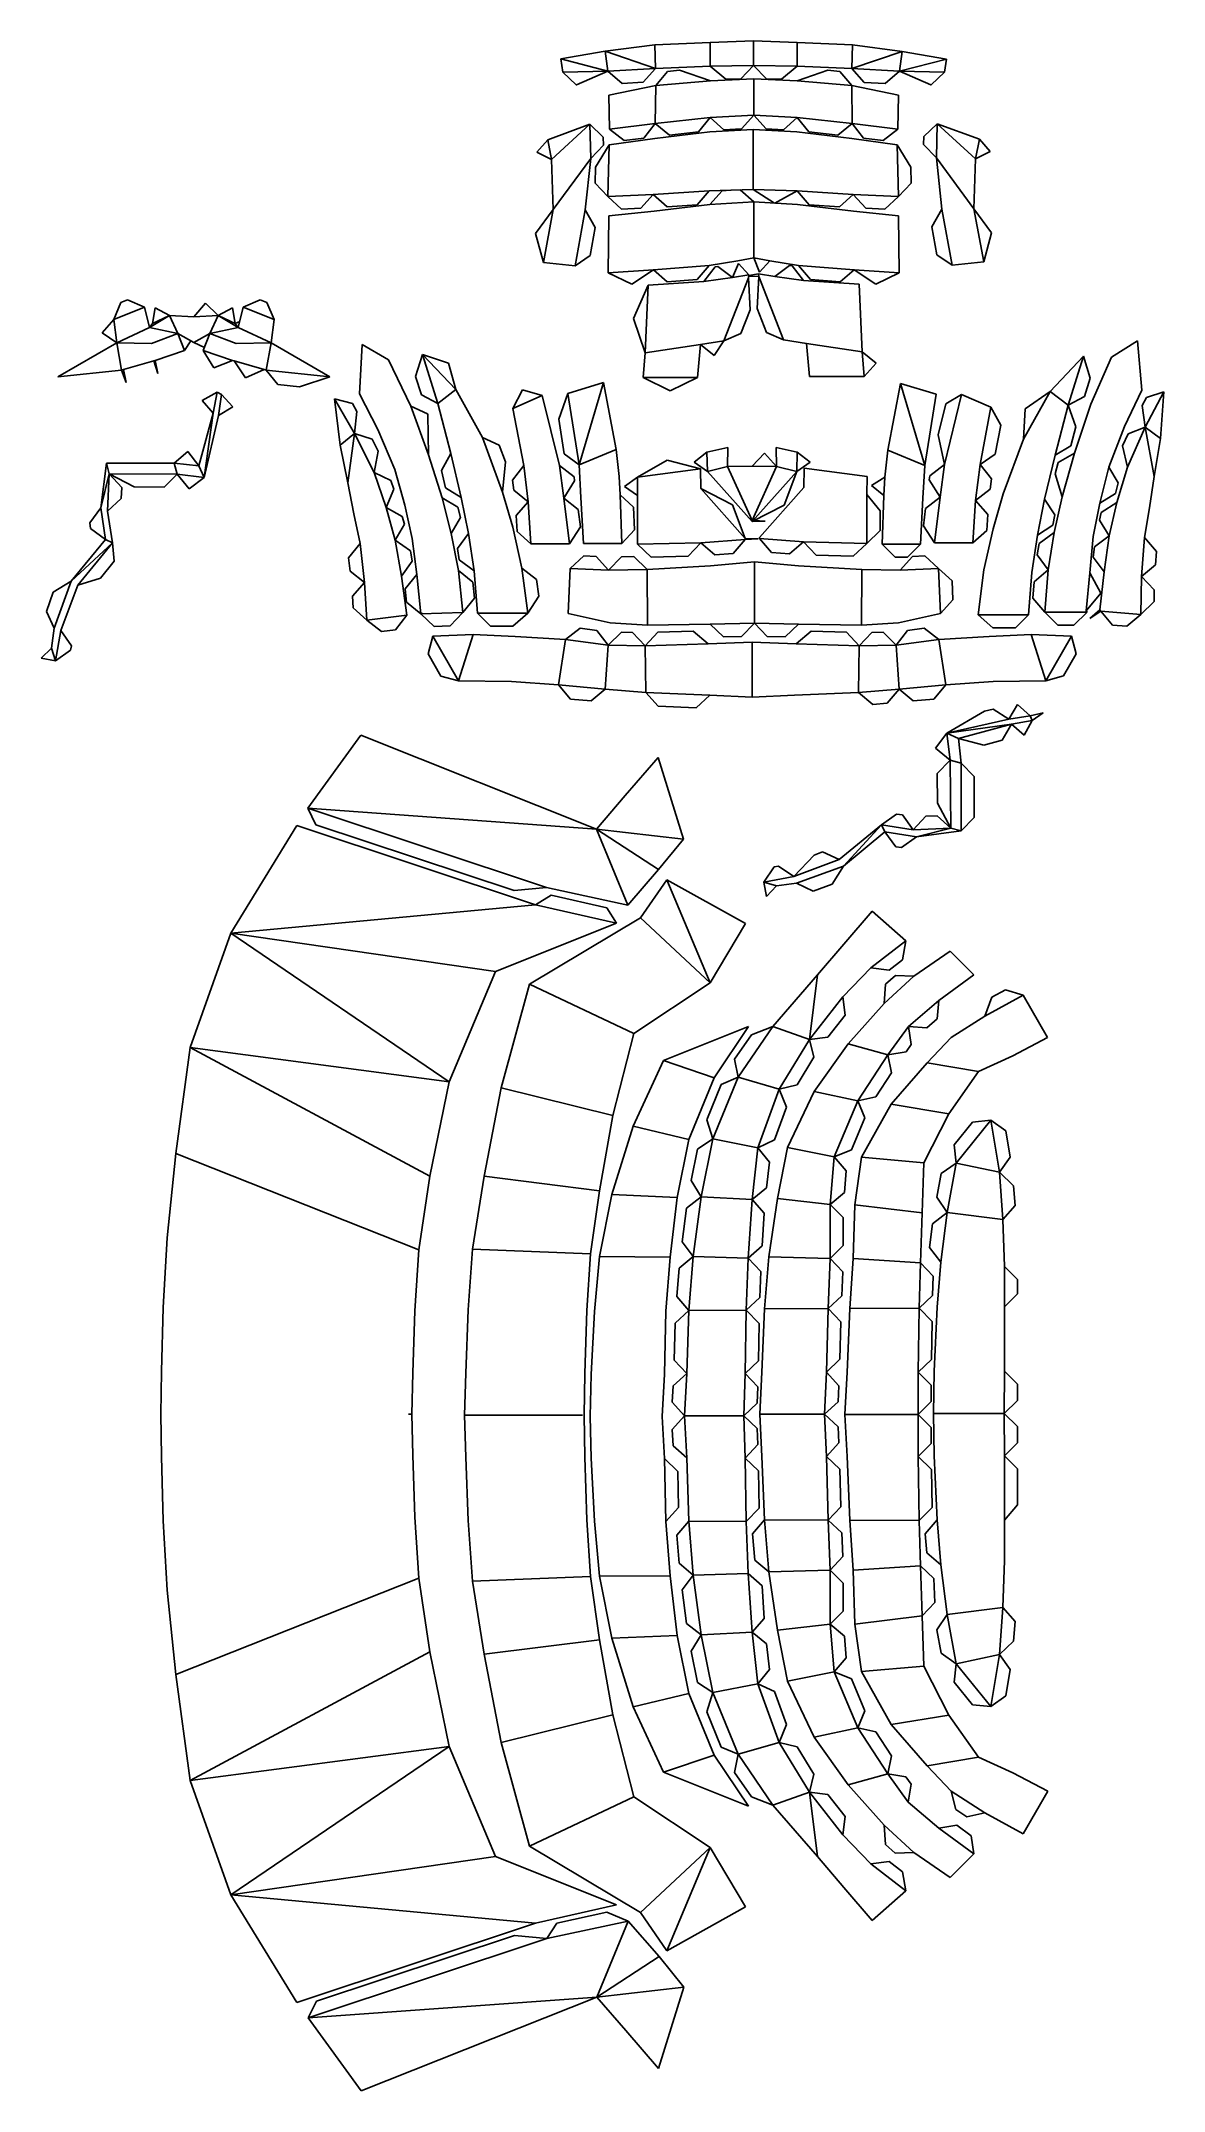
# Model space of a CAD drawing. Extents: x 10 to 441, y 14 to 800.
import ezdxf

# ---------------------------------------------------------------- set-up
doc = ezdxf.new("R2010")
doc.units = 0
doc.header["$MEASUREMENT"] = 0
for name, color, linetype in [('CutLine', 1, 'Continuous'), ('MountainLine', 5, 'Continuous'), ('ValleyLine', 5, 'Continuous')]:
    doc.layers.add(name, color=color, linetype=linetype)

msp = doc.modelspace()

# ---------------------------------------------------------------- linework, layer by layer
at = {"layer": 'CutLine', "linetype": 'Continuous'}
for p, q in [((226.68, 796.12), (209.6, 793.18)), ((245.7, 798.63), (226.68, 796.12)), ((266.91, 799.43), (245.7, 798.63)), ((283.53, 800.07), (266.91, 799.43)), ((300.15, 799.43), (283.53, 800.07)), ((321.36, 798.61), (300.15, 799.43)), ((340.39, 796.09), (321.36, 798.61)), ((357.47, 793.15), (340.39, 796.09)), ((209.6, 793.18), (210.36, 788.16)), ((210.36, 788.16), (215.46, 783.28)), ((215.63, 783.28), (227.59, 788.55)), ((227.59, 788.55), (233.18, 783.83)), ((241.18, 784.24), (245.92, 789.49)), ((245.92, 789.49), (266.91, 790.39)), ((250.57, 788.44), (246.02, 783.03)), ((255.16, 788.83), (250.57, 788.44)), ((266.94, 784.83), (255.16, 788.83)), ((266.91, 790.39), (272.91, 785.5)), ((278.62, 785.6), (283.53, 790.69)), ((283.53, 790.68), (288.43, 785.6)), ((294.15, 785.49), (300.15, 790.39)), ((300.15, 790.39), (321.13, 789.48)), ((311.95, 788.83), (300.16, 784.83)), ((316.54, 788.44), (311.95, 788.83)), ((321.09, 783.03), (316.54, 788.44)), ((321.13, 789.48), (325.87, 784.22)), ((333.88, 783.81), (339.47, 788.53)), ((339.47, 788.53), (351.43, 783.26)), ((351.59, 783.25), (356.7, 788.14)), ((356.7, 788.14), (357.47, 793.15)), ((215.46, 783.28), (215.63, 783.28)), ((246.02, 783.03), (228.04, 779.32)), ((228.04, 779.32), (228.34, 766.25)), ((233.18, 783.83), (241.18, 784.24)), ((283.55, 785.55), (266.94, 784.83)), ((272.91, 785.5), (278.62, 785.6)), ((300.16, 784.83), (283.55, 785.55)), ((288.43, 785.6), (294.15, 785.49)), ((339.07, 779.32), (321.09, 783.03)), ((325.87, 784.22), (333.88, 783.81)), ((338.78, 766.25), (339.07, 779.32)), ((351.43, 783.26), (351.59, 783.25)), ((262.45, 765.24), (266.88, 770.75)), ((266.88, 770.75), (272.14, 766.02)), ((278.82, 766.37), (283.55, 771.62)), ((283.55, 771.62), (288.29, 766.37)), ((294.98, 766.02), (300.23, 770.75)), ((300.23, 770.75), (304.66, 765.24)), ((204.6, 762.2), (200.45, 757.43)), ((220.79, 768.13), (204.6, 762.2)), ((225.9, 763.24), (220.79, 768.13)), ((225.97, 760.17), (225.9, 763.24)), ((245.61, 762.74), (228.21, 760.23)), ((228.34, 766.25), (233.93, 761.92)), ((233.93, 761.92), (241.44, 762.87)), ((241.44, 762.87), (245.77, 768.46)), ((266.69, 765.27), (245.61, 762.74)), ((245.77, 768.46), (251.29, 764.03)), ((251.29, 764.03), (262.45, 765.24)), ((283.36, 766.2), (266.69, 765.27)), ((272.14, 766.02), (278.82, 766.37)), ((300.03, 765.27), (283.36, 766.2)), ((288.29, 766.37), (294.98, 766.02)), ((321.1, 762.74), (300.03, 765.27)), ((304.66, 765.24), (315.82, 764.03)), ((315.82, 764.03), (321.33, 768.46)), ((338.51, 760.23), (321.1, 762.74)), ((321.33, 768.46), (325.66, 762.87)), ((325.66, 762.87), (333.19, 761.92)), ((333.19, 761.92), (338.78, 766.25)), ((348.72, 763.48), (348.65, 760.4)), ((353.84, 768.36), (348.72, 763.48)), ((370.02, 762.44), (353.84, 768.36)), ((374.17, 757.68), (370.02, 762.44)), ((200.45, 757.43), (206.11, 754.63)), ((206.11, 754.63), (206.7, 735.48)), ((218.94, 735.37), (221.09, 755.06)), ((221.09, 755.06), (225.97, 760.17)), ((228.21, 760.23), (222.98, 751.73)), ((343.74, 751.74), (338.51, 760.23)), ((348.65, 760.4), (353.54, 755.29)), ((353.54, 755.29), (355.68, 735.61)), ((367.92, 735.71), (368.52, 754.86)), ((368.52, 754.86), (374.17, 757.68)), ((222.98, 751.73), (222.81, 745.57)), ((343.91, 745.57), (343.74, 751.74)), ((222.81, 745.57), (227.67, 740.43)), ((227.67, 740.43), (232.89, 735.66)), ((240.26, 735.99), (245.04, 741.21)), ((245.04, 741.21), (250.35, 736.54)), ((261.86, 737.27), (266.53, 742.58)), ((266.53, 742.58), (283.35, 743.19)), ((271.46, 742.68), (266.77, 737.38)), ((274.7, 742.88), (271.46, 742.68)), ((283.57, 738.41), (278.37, 743.01)), ((283.36, 743.19), (291.54, 737.92)), ((291.65, 737.92), (300.19, 742.58)), ((300.19, 742.58), (304.86, 737.27)), ((316.38, 736.54), (321.69, 741.21)), ((321.69, 741.21), (326.46, 735.99)), ((333.82, 735.66), (339.04, 740.44)), ((339.04, 740.44), (343.91, 745.57)), ((206.7, 735.48), (199.91, 726.25)), ((222.81, 728.63), (218.94, 735.37)), ((228.09, 733.12), (227.84, 711.26)), ((245.38, 734.89), (228.09, 733.12)), ((232.89, 735.66), (240.26, 735.99)), ((266.77, 737.38), (245.38, 734.89)), ((250.35, 736.54), (261.86, 737.27)), ((300.38, 737.38), (283.57, 738.41)), ((321.77, 734.89), (300.38, 737.38)), ((304.86, 737.27), (316.38, 736.54)), ((339.06, 733.12), (321.77, 734.89)), ((326.46, 735.99), (333.82, 735.66)), ((339.31, 711.26), (339.06, 733.12)), ((355.68, 735.61), (351.81, 728.87)), ((374.71, 726.48), (367.92, 735.71)), ((199.91, 726.25), (202.95, 715.2)), ((220.89, 717.9), (222.81, 728.63)), ((351.81, 728.87), (353.73, 718.13)), ((371.67, 715.44), (374.71, 726.48)), ((202.95, 715.2), (215.09, 713.86)), ((215.09, 713.86), (220.89, 717.9)), ((266.48, 714), (277.42, 715.76)), ((277.42, 715.76), (283.57, 716.9)), ((283.57, 716.9), (285.74, 711.42)), ((285.74, 711.42), (289.73, 715.76)), ((289.73, 715.76), (300.68, 714)), ((353.73, 718.13), (359.54, 714.09)), ((359.54, 714.09), (371.67, 715.44)), ((227.84, 711.26), (236.79, 706.84)), ((236.79, 706.84), (245.09, 712.4)), ((264.48, 707.83), (243.07, 706.46)), ((245.09, 712.4), (250.44, 707.79)), ((250.44, 707.79), (261.86, 708.64)), ((261.86, 708.64), (266.48, 714)), ((268.72, 713.49), (264.48, 707.83)), ((269.8, 713.64), (268.72, 713.49)), ((275.45, 709.39), (269.8, 713.64)), ((277.75, 714.83), (275.45, 709.39)), ((281.63, 710.38), (277.75, 714.83)), ((281.58, 709.35), (281.63, 710.38)), ((282.16, 697.09), (281.58, 709.35)), ((281.61, 709.98), (285.46, 709.76)), ((285.41, 710.79), (281.62, 710.22)), ((285.46, 709.76), (284.88, 697.51)), ((291.6, 709.8), (285.41, 710.79)), ((297.25, 714.05), (291.6, 709.8)), ((298.33, 713.9), (297.25, 714.05)), ((302.57, 708.24), (298.33, 713.9)), ((300.68, 714), (305.29, 708.64)), ((323.97, 706.87), (302.57, 708.24)), ((305.29, 708.64), (316.7, 707.79)), ((316.7, 707.79), (322.06, 712.4)), ((322.06, 712.4), (330.36, 706.84)), ((330.36, 706.84), (339.31, 711.26)), ((41.09, 699.86), (38.32, 693.35)), ((43.6, 700.87), (41.09, 699.86)), ((50.11, 698.1), (43.6, 700.87)), ((73.45, 699.61), (69.03, 694.38)), ((78.39, 694.86), (73.45, 699.61)), ((94.46, 700.87), (87.95, 698.1)), ((96.97, 699.85), (94.46, 700.87)), ((99.74, 693.35), (96.97, 699.85)), ((243.07, 706.46), (237.49, 693.73)), ((325.15, 680.96), (323.97, 706.87)), ((38.32, 693.35), (33.92, 688.24)), ((52.04, 690.21), (50.11, 698.1)), ((53.2, 691.73), (52.04, 690.21)), ((54.26, 697.8), (53.2, 691.73)), ((59.67, 694.86), (54.26, 697.8)), ((69.03, 694.38), (59.67, 694.86)), ((83.8, 697.8), (78.39, 694.86)), ((84.87, 691.73), (83.8, 697.8)), ((86.6, 692.6), (84.87, 691.73)), ((87.95, 698.1), (86.02, 690.21)), ((98.6, 684.39), (99.74, 693.35)), ((237.49, 693.73), (241.9, 680.55)), ((278.6, 687.97), (282.16, 697.09)), ((284.88, 697.51), (288.45, 688.38)), ((39.45, 684.39), (16.95, 671.38)), ((33.92, 688.24), (39.45, 684.4)), ((62.91, 688.01), (69.03, 684.46)), ((65.48, 681.42), (67.92, 685.11)), ((69.03, 684.46), (73.05, 682.62)), ((75.15, 688.01), (72.59, 681.42)), ((121.11, 671.39), (98.61, 684.38)), ((133.52, 683.8), (132.44, 664.82)), ((143.65, 677.88), (133.52, 683.8)), ((262.06, 671.03), (263.21, 683.69)), ((263.21, 683.69), (268.46, 679.48)), ((268.46, 679.48), (272.12, 685.14)), ((272.12, 685.14), (278.6, 687.97)), ((288.45, 688.38), (294.93, 685.55)), ((294.93, 685.55), (303.84, 684.1)), ((303.84, 684.1), (304.98, 671.44)), ((430.57, 685.11), (420.62, 678.89)), ((432.22, 666.18), (430.57, 685.11)), ((42.1, 674.14), (53.63, 677.42)), ((53.63, 677.42), (55.25, 672.68)), ((54.18, 677.57), (65.48, 681.42)), ((55.25, 672.68), (54.18, 677.57)), ((72.59, 681.42), (76.62, 674.76)), ((76.62, 674.76), (83.88, 677.57)), ((83.88, 677.57), (84.43, 677.42)), ((84.43, 677.42), (88.83, 670.97)), ((152.13, 660.11), (143.65, 677.88)), ((156.6, 679.91), (154.01, 671.44)), ((166.63, 676.61), (156.6, 679.91)), ((169.42, 666.43), (166.63, 676.61)), ((241.9, 680.55), (241.15, 671.03)), ((330.51, 676.59), (325.15, 680.96)), ((325.9, 671.44), (330.51, 676.59)), ((409.91, 679.27), (397.09, 665.79)), ((412.49, 670.8), (409.91, 679.27)), ((420.62, 678.89), (412.69, 660.87)), ((16.95, 671.38), (41.35, 673.93)), ((41.35, 673.93), (43.08, 669.22)), ((43.08, 669.22), (42.1, 674.14)), ((88.83, 670.97), (95.97, 674.14)), ((95.97, 674.14), (96.71, 673.93)), ((96.71, 673.93), (101.16, 668.44)), ((101.16, 668.44), (109.46, 667.57)), ((109.46, 667.57), (121.11, 671.39)), ((154.01, 671.44), (156.23, 664.39)), ((226.05, 669.12), (212.33, 664.97)), ((230.9, 643.55), (226.05, 669.12)), ((241.15, 671.03), (251.6, 666.03)), ((251.6, 666.03), (262.06, 671.03)), ((304.98, 671.44), (325.9, 671.44)), ((339.76, 668.84), (334.9, 643.28)), ((353.47, 664.69), (339.76, 668.84)), ((410.28, 663.76), (412.49, 670.8)), ((77.91, 665.41), (72.25, 662.34)), ((72.25, 662.34), (76.42, 657.43)), ((79.66, 664.64), (77.91, 665.41)), ((83.99, 659.83), (79.66, 664.64)), ((129.76, 661.12), (122.93, 662.92)), ((122.93, 662.92), (125.05, 645.15)), ((131.53, 658.09), (129.76, 661.12)), ((132.44, 664.82), (139.48, 651.19)), ((158.54, 657.14), (152.13, 660.11)), ((156.23, 664.39), (162.49, 661.12)), ((162.49, 661.12), (167.49, 641.91)), ((179.62, 648.11), (169.42, 666.43)), ((194.9, 666.32), (191.3, 659.27)), ((202.53, 664.21), (194.9, 666.32)), ((209.12, 637.34), (202.53, 664.21)), ((212.33, 664.97), (208.82, 655.12)), ((349.17, 637.36), (353.47, 664.69)), ((357.16, 660.95), (354.25, 649.08)), ((363.21, 664.62), (357.16, 660.95)), ((374.44, 659.68), (363.21, 664.62)), ((397.09, 665.79), (387.62, 659.06)), ((404.01, 660.49), (410.28, 663.76)), ((407.01, 652.15), (404.01, 660.49)), ((412.69, 660.87), (406.43, 642.04)), ((425.61, 652.34), (432.22, 666.18)), ((434.01, 663.49), (432.37, 660.39)), ((432.37, 660.39), (433.6, 652.01)), ((440.76, 665.58), (434.01, 663.49)), ((439.38, 647.73), (440.76, 665.58)), ((76.42, 657.43), (70.97, 637.24)), ((73.02, 632.76), (78.44, 656.51)), ((78.44, 656.51), (83.99, 659.83)), ((130.64, 649.67), (131.53, 658.09)), ((158.68, 656.77), (158.54, 657.14)), ((158.97, 641.48), (158.68, 656.77)), ((191.3, 659.27), (195.45, 637.37)), ((208.82, 655.12), (210.91, 641.8)), ((378.23, 652.83), (374.44, 659.68)), ((376.13, 641.76), (378.23, 652.83)), ((387.62, 659.06), (386.89, 647.47)), ((419.59, 636.74), (425.61, 652.34)), ((125.05, 645.15), (128.02, 630.69)), ((137.35, 647.43), (130.64, 649.67)), ((139.63, 642.88), (137.35, 647.43)), ((139.48, 651.19), (145.97, 635.78)), ((186.04, 645.15), (179.62, 648.11)), ((188.4, 638.76), (186.04, 645.15)), ((354.25, 649.08), (356.62, 637.75)), ((386.89, 647.47), (379.17, 626.56)), ((399.03, 641.28), (405.12, 644.86)), ((405.12, 644.86), (407.01, 652.15)), ((426.99, 649.5), (424.9, 644.85)), ((424.9, 644.85), (426.75, 636.76)), ((433.6, 652.01), (426.99, 649.5)), ((437.01, 633.16), (439.38, 647.73)), ((35.53, 638.22), (33.33, 621.08)), ((61.47, 638.22), (35.53, 638.22)), ((66.73, 642.71), (61.47, 638.22)), ((70.97, 637.24), (66.73, 642.71)), ((138.13, 634.71), (139.63, 642.88)), ((164.12, 624.93), (158.97, 641.48)), ((167.49, 641.91), (163.88, 635.45)), ((187.34, 627.2), (188.4, 638.76)), ((195.45, 637.37), (191.09, 631.8)), ((214.72, 633.02), (209.12, 637.34)), ((210.91, 641.8), (216.63, 637.64)), ((216.63, 637.64), (217.37, 625.07)), ((232, 633.14), (230.9, 643.55)), ((250.42, 639.39), (239.01, 632.84)), ((263.15, 636.04), (250.42, 639.39)), ((265.64, 642.51), (260.75, 638.64)), ((260.75, 638.64), (265.85, 635.07)), ((273.68, 644.22), (265.64, 642.51)), ((273.57, 637.03), (273.68, 644.22)), ((282.94, 637.1), (273.57, 637.03)), ((287.66, 642.06), (282.94, 637.1)), ((292.31, 637.03), (287.66, 642.06)), ((292.21, 644.22), (292.31, 637.03)), ((300.26, 642.51), (292.21, 644.22)), ((300.04, 635.07), (305.15, 638.64)), ((305.15, 638.64), (300.26, 642.51)), ((334.9, 643.28), (333.81, 632.86)), ((348.42, 624.79), (349.17, 637.36)), ((356.62, 637.75), (351.02, 633.44)), ((370.28, 637.78), (376.13, 641.76)), ((374.65, 632.22), (370.28, 637.78)), ((395.02, 624.4), (399.03, 641.28)), ((400.27, 638.56), (399.05, 634.16)), ((406.43, 642.04), (400.27, 638.56)), ((423.23, 630.66), (419.59, 636.74)), ((426.75, 636.76), (422.71, 623.13)), ((41.37, 628.99), (36.6, 634.21)), ((36.6, 634.21), (46.21, 629.14)), ((41.18, 624.66), (41.37, 628.99)), ((46.21, 629.14), (57.59, 629.06)), ((57.59, 629.06), (62.62, 634.03)), ((62.62, 634.03), (67.22, 628.43)), ((67.22, 628.43), (73.02, 632.76)), ((128.02, 630.69), (130.35, 618.81)), ((144.48, 631.6), (138.13, 634.71)), ((145.6, 628.32), (144.48, 631.6)), ((145.97, 635.78), (149.84, 622.11)), ((163.88, 635.45), (165.46, 628.75)), ((165.46, 628.75), (171.48, 625.04)), ((191.09, 631.8), (191.57, 627.86)), ((210.73, 624.85), (214.92, 631.49)), ((214.92, 631.49), (214.72, 633.02)), ((232.36, 626.18), (232, 633.14)), ((239.01, 632.84), (234.03, 629.31)), ((234.03, 629.31), (239.06, 625.87)), ((263.24, 628.6), (263.15, 636.04)), ((275.48, 622.32), (263.24, 628.6)), ((265.85, 635.07), (282.93, 615.95)), ((302.77, 628.95), (285.76, 609.76)), ((295.23, 622.18), (300.04, 635.07)), ((302.85, 636.39), (302.77, 628.95)), ((327, 633.18), (302.85, 636.39)), ((326.95, 626.21), (327, 633.18)), ((333.81, 632.86), (328.63, 629.64)), ((328.63, 629.64), (333.44, 625.9)), ((351.02, 633.44), (350.82, 631.9)), ((350.82, 631.9), (355, 625.26)), ((374.17, 628.27), (374.65, 632.22)), ((399.05, 634.16), (401.78, 625.33)), ((422.21, 626.59), (423.23, 630.66)), ((435.17, 621.19), (437.01, 633.16)), ((33.33, 621.08), (29.11, 615.4)), ((35.96, 619.89), (41.18, 624.66)), ((142.72, 621.26), (145.6, 628.32)), ((148.88, 617.79), (142.72, 621.26)), ((149.84, 622.11), (152.7, 609.38)), ((170.22, 621.35), (164.12, 624.93)), ((171.24, 617.43), (170.22, 621.35)), ((171.48, 625.04), (174.26, 611.26)), ((191.2, 613.77), (187.34, 627.2)), ((191.57, 627.86), (197.14, 623.5)), ((197.14, 623.5), (192.47, 618.19)), ((216.31, 620.51), (210.73, 624.85)), ((217.37, 625.07), (218.34, 607.47)), ((237.54, 621.37), (232.36, 626.18)), ((237.86, 612.65), (237.54, 621.37)), ((239.06, 625.87), (239.06, 607.15)), ((280.24, 609.41), (275.48, 622.32)), ((282.95, 615.95), (295.23, 622.18)), ((331.95, 620.03), (326.95, 626.21)), ((333.44, 625.9), (332.75, 607.19)), ((347.45, 607.19), (348.42, 624.79)), ((349.42, 620.92), (348.6, 614.3)), ((355, 625.26), (349.42, 620.92)), ((368.6, 623.91), (374.17, 628.27)), ((373.27, 618.6), (368.6, 623.91)), ((379.17, 626.56), (375.32, 613.13)), ((398.94, 618.51), (395.02, 624.4)), ((401.78, 625.33), (398.66, 611.63)), ((413.68, 610.14), (416.15, 622.95)), ((416.15, 622.95), (422.21, 626.59)), ((422.71, 623.13), (416.7, 619.41)), ((433.31, 609.78), (435.17, 621.19)), ((29.11, 615.4), (29.44, 613.21)), ((29.44, 613.21), (35.11, 609)), ((37.81, 607.77), (35.96, 619.89)), ((130.35, 618.81), (132.69, 607.49)), ((146.22, 608.7), (149.7, 614.86)), ((149.7, 614.86), (148.88, 617.79)), ((167.66, 611.33), (171.24, 617.43)), ((194.74, 597.99), (191.2, 613.77)), ((192.47, 618.19), (192.86, 612.03)), ((212.9, 607.36), (217.13, 613.89)), ((217.13, 613.89), (216.31, 620.51)), ((282.93, 615.95), (282.95, 615.95)), ((282.94, 616.33), (282.95, 615.95)), ((282.95, 615.95), (287.93, 615.98)), ((287.93, 615.98), (283.61, 616.28)), ((331.95, 612.49), (331.95, 620.03)), ((348.6, 614.3), (352.83, 607.77)), ((375.32, 613.13), (371.76, 597.35)), ((372.87, 612.44), (373.27, 618.6)), ((392.25, 610.63), (398.14, 614.54)), ((398.14, 614.54), (398.94, 618.51)), ((416.7, 619.41), (416.01, 616.45)), ((416.01, 616.45), (419.73, 610.44)), ((35.11, 609), (22.01, 593.08)), ((38.53, 600.73), (37.81, 607.77)), ((132.69, 607.49), (128.31, 601.93)), ((152.01, 604.64), (146.22, 608.7)), ((152.7, 609.38), (154.52, 595.53)), ((170.41, 597.16), (167.66, 611.33)), ((174.26, 611.26), (170.06, 605.57)), ((170.06, 605.57), (170.72, 601.19)), ((192.86, 612.03), (198.17, 607.36)), ((198.17, 607.36), (212.9, 607.36)), ((218.34, 607.47), (233.05, 607.47)), ((233.05, 607.47), (237.86, 612.65)), ((239.06, 607.15), (244.32, 602.28)), ((258.48, 602.63), (263.35, 607.76)), ((263.35, 607.76), (268.71, 603.14)), ((275.63, 603.66), (280.24, 609.02)), ((285.24, 609.26), (280.24, 609.41)), ((280.24, 609.02), (285.24, 609.26)), ((285.76, 609.76), (285.75, 609.37)), ((285.75, 609.37), (290.37, 604.01)), ((297.3, 603.49), (302.66, 608.1)), ((302.66, 608.1), (307.53, 602.98)), ((321.69, 602.62), (326.95, 607.49)), ((326.95, 607.49), (331.95, 612.49)), ((332.75, 607.19), (337.75, 602.19)), ((342.45, 602.19), (347.45, 607.19)), ((352.83, 607.77), (367.56, 607.77)), ((367.56, 607.77), (372.87, 612.44)), ((390.09, 596.35), (392.25, 610.63)), ((392.92, 607.5), (392.21, 603.12)), ((398.66, 611.63), (392.92, 607.5)), ((412.29, 596.24), (413.68, 610.14)), ((414.12, 606.14), (413.6, 602.2)), ((419.73, 610.44), (414.12, 606.14)), ((437.91, 604.41), (433.31, 609.78)), ((33.2, 594.18), (38.53, 600.73)), ((128.31, 601.93), (128.92, 596.9)), ((148.64, 594.94), (152.7, 600.73)), ((152.7, 600.73), (152.01, 604.64)), ((175.91, 592.7), (170.41, 597.16)), ((170.72, 601.19), (176.41, 596.99)), ((200.35, 593.68), (194.74, 597.99)), ((213.24, 597.9), (212.45, 580.61)), ((218.44, 602.69), (213.24, 597.9)), ((223.17, 602.5), (218.44, 602.69)), ((227.96, 597.3), (223.17, 602.5)), ((232.87, 602.38), (227.96, 597.3)), ((237.58, 602.46), (232.87, 602.38)), ((242.67, 597.55), (237.58, 602.46)), ((266.93, 598.97), (242.67, 597.55)), ((244.32, 602.28), (258.48, 602.63)), ((283.8, 600.48), (266.93, 598.97)), ((268.71, 603.14), (275.63, 603.66)), ((300.68, 598.97), (283.8, 600.48)), ((290.37, 604.01), (297.3, 603.49)), ((324.94, 597.55), (300.68, 598.97)), ((307.53, 602.98), (321.69, 602.62)), ((339.64, 597.3), (324.94, 597.55)), ((337.75, 602.19), (342.45, 602.19)), ((344.43, 602.5), (339.64, 597.3)), ((349.16, 602.69), (344.43, 602.5)), ((354.36, 597.9), (349.16, 602.69)), ((359.58, 593.13), (354.36, 597.9)), ((371.76, 597.35), (369.52, 580.19)), ((396.34, 597.38), (390.99, 592.76)), ((392.21, 603.12), (396.34, 597.38)), ((413.6, 602.2), (417.89, 596.59)), ((432.14, 594.76), (437.51, 599.35)), ((437.51, 599.35), (437.91, 604.41)), ((22.01, 593.08), (15.15, 588.76)), ((18.08, 574.06), (24.58, 591.5)), ((24.58, 591.5), (33.2, 594.18)), ((128.92, 596.9), (134.47, 592.52)), ((134.47, 592.52), (129.78, 587.23)), ((150.63, 580.01), (148.64, 594.94)), ((154.52, 595.53), (150.03, 590.07)), ((150.03, 590.07), (150.52, 585.03)), ((176.55, 586.52), (175.91, 592.7)), ((176.41, 596.99), (177.68, 580.82)), ((201.18, 587.32), (200.35, 593.68)), ((359.91, 585.83), (359.58, 593.13)), ((388.82, 580.19), (390.09, 596.35)), ((390.99, 592.76), (390.53, 586.57)), ((416.57, 588.49), (412.29, 596.24)), ((417.89, 596.59), (416.13, 582.08)), ((437.04, 589.67), (432.14, 594.76)), ((436.96, 585.21), (437.04, 589.67)), ((15.15, 588.76), (12.52, 581.44)), ((12.52, 581.44), (15.53, 575.05)), ((129.78, 587.23), (130.05, 582.78)), ((130.05, 582.78), (135.34, 578.09)), ((150.52, 585.03), (155.98, 580.54)), ((172.1, 581.03), (176.55, 586.52)), ((196.99, 580.82), (201.18, 587.32)), ((355.14, 580.61), (359.91, 585.83)), ((390.53, 586.57), (395.15, 581.21)), ((410.89, 581.69), (416.57, 588.49)), ((411.28, 581.21), (410.89, 581.69)), ((416.13, 582.08), (412.4, 578.73)), ((412.4, 578.73), (416.51, 581.59)), ((416.51, 581.59), (421.07, 576.19)), ((431.87, 580.3), (436.96, 585.21)), ((15.53, 575.05), (14.53, 567.39)), ((22.1, 568.24), (18.08, 574.06)), ((135.34, 578.09), (140.92, 573.75)), ((140.92, 573.75), (146.3, 574.43)), ((146.3, 574.43), (150.63, 580.01)), ((155.98, 580.54), (161.13, 575.69)), ((161.13, 575.69), (167.25, 575.88)), ((167.25, 575.88), (172.1, 581.03)), ((177.68, 580.82), (182.68, 575.82)), ((182.68, 575.82), (191.31, 575.82)), ((191.31, 575.82), (196.99, 580.82)), ((217.01, 575), (211.39, 570.71)), ((212.45, 580.61), (228.58, 577.12)), ((223.45, 574.14), (217.01, 575)), ((227.74, 568.52), (223.45, 574.14)), ((228.58, 577.12), (242.81, 576.22)), ((242.81, 576.22), (266.91, 576.57)), ((260.33, 573.84), (246.85, 573.43)), ((266.09, 569.01), (260.33, 573.84)), ((266.91, 576.57), (272.02, 571.68)), ((278.9, 571.83), (283.79, 576.94)), ((283.79, 577.29), (283.8, 577.69)), ((283.8, 577.29), (283.79, 577.29)), ((283.79, 577.29), (283.8, 577.29)), ((283.79, 576.94), (283.81, 576.94)), ((283.8, 577.29), (283.81, 576.94)), ((283.81, 576.94), (288.7, 571.83)), ((295.58, 571.68), (300.69, 576.57)), ((305.59, 573.84), (299.83, 569.01)), ((300.69, 576.57), (324.8, 576.22)), ((319.09, 573.43), (305.59, 573.84)), ((324.8, 576.22), (339.02, 577.12)), ((342.47, 574.14), (338.18, 568.52)), ((339.02, 577.12), (355.14, 580.61)), ((348.92, 575), (342.47, 574.14)), ((354.54, 570.71), (348.92, 575)), ((369.52, 580.19), (375.2, 575.19)), ((375.2, 575.19), (383.82, 575.19)), ((383.82, 575.19), (388.82, 580.19)), ((395.15, 581.21), (400.15, 576.21)), ((400.15, 576.21), (406.28, 576.21)), ((406.28, 576.21), (411.28, 581.21)), ((421.07, 576.19), (426.47, 575.74)), ((426.47, 575.74), (431.87, 580.3)), ((14.53, 567.39), (10.45, 563.54)), ((15.97, 562.53), (21.79, 566.54)), ((21.79, 566.54), (22.1, 568.24)), ((160.61, 571.97), (158.77, 565.14)), ((176.01, 572.63), (160.61, 571.97)), ((192.11, 571.83), (176.01, 572.63)), ((211.39, 570.71), (192.11, 571.83)), ((232.83, 573.44), (227.74, 568.52)), ((237.09, 573.37), (232.83, 573.44)), ((242, 568.28), (237.09, 573.37)), ((246.85, 573.43), (242, 568.28)), ((282.96, 569.66), (266.09, 569.01)), ((272.02, 571.68), (278.9, 571.83)), ((299.83, 569.01), (282.96, 569.66)), ((288.7, 571.83), (295.58, 571.68)), ((323.93, 568.28), (319.09, 573.43)), ((328.85, 573.37), (323.93, 568.28)), ((333.1, 573.44), (328.85, 573.37)), ((338.18, 568.52), (333.1, 573.44)), ((373.81, 571.84), (354.54, 570.71)), ((389.92, 572.63), (373.81, 571.84)), ((405.32, 571.97), (389.92, 572.63)), ((407.16, 565.15), (405.32, 571.97)), ((10.45, 563.54), (15.97, 562.53)), ((158.77, 565.14), (163.63, 556.68)), ((402.3, 556.69), (407.16, 565.15)), ((163.63, 556.68), (170.46, 554.84)), ((170.46, 554.84), (190.69, 554.54)), ((190.69, 554.54), (208.77, 553.24)), ((208.77, 553.24), (213.32, 547.83)), ((221.24, 547.15), (226.69, 551.7)), ((226.69, 551.7), (242.17, 550.36)), ((242.17, 550.36), (246.95, 545.15)), ((299.2, 549.29), (323.76, 550.36)), ((323.76, 550.36), (329.17, 545.81)), ((334.68, 546.28), (339.23, 551.7)), ((339.23, 551.7), (344.69, 547.15)), ((352.61, 547.83), (357.16, 553.24)), ((357.16, 553.24), (375.25, 554.54)), ((375.25, 554.54), (395.47, 554.84)), ((395.47, 554.84), (402.3, 556.69)), ((213.32, 547.83), (221.24, 547.15)), ((246.95, 545.15), (261.51, 544.51)), ((261.51, 544.51), (266.73, 549.29)), ((266.73, 549.29), (282.96, 548.58)), ((282.96, 548.58), (299.2, 549.29)), ((329.17, 545.81), (334.68, 546.28)), ((344.69, 547.15), (352.61, 547.83)), ((371.97, 543.17), (357.59, 534.77)), ((375.36, 543.94), (371.97, 543.17)), ((381.34, 540.18), (375.36, 543.94)), ((384.67, 545.74), (381.34, 540.18)), ((389.48, 541.4), (384.67, 545.74)), ((394.44, 542.55), (389.48, 541.4)), ((390.25, 539.66), (394.44, 542.55)), ((357.59, 534.77), (353.26, 528.97)), ((378.75, 532.04), (382.27, 538.17)), ((382.27, 538.17), (387.18, 534)), ((387.18, 534), (390.25, 539.66)), ((132.98, 534.02), (112.65, 505.97)), ((223.29, 498.02), (132.98, 534.02)), ((353.26, 528.97), (358.85, 524.37)), ((362.07, 532.72), (371.79, 530.16)), ((363.05, 523.22), (362.07, 532.72)), ((371.79, 530.16), (378.75, 532.04)), ((246.89, 525.39), (234.32, 510.88)), ((256.61, 494.19), (246.89, 525.39)), ((358.85, 524.37), (353.88, 519.34)), ((353.88, 519.34), (353.96, 507.96)), ((368.05, 518.22), (363.05, 523.22)), ((234.32, 510.88), (223.29, 498.02)), ((368.05, 502.44), (368.05, 518.22)), ((112.65, 505.97), (115.82, 499.65)), ((338.29, 503.78), (332.58, 499.6)), ((340.53, 503.44), (338.29, 503.78)), ((344.71, 497.73), (340.53, 503.44)), ((349.49, 502.95), (344.71, 497.73)), ((353.81, 503.13), (349.49, 502.95)), ((359.03, 498.35), (353.81, 503.13)), ((353.96, 507.96), (359.03, 498.35)), ((108.43, 499.33), (83.22, 458.13)), ((199.91, 468.95), (108.43, 499.33)), ((115.82, 499.65), (191.72, 474.45)), ((332.58, 499.6), (316.35, 486.33)), ((317.94, 483.77), (333.82, 496.91)), ((333.82, 496.91), (338.03, 491.22)), ((340.21, 490.9), (345.89, 495.1)), ((345.89, 495.1), (363.05, 497.28)), ((363.05, 497.28), (368.05, 502.44)), ((247.1, 482.54), (256.61, 494.19)), ((306.72, 488.06), (298.93, 479.8)), ((309.91, 489.26), (306.72, 488.06)), ((316.35, 486.33), (309.91, 489.26)), ((338.03, 491.22), (340.21, 490.9)), ((235.33, 468.9), (247.1, 482.54)), ((291.4, 483.48), (287.4, 477.65)), ((293.1, 483.8), (291.4, 483.48)), ((298.93, 479.8), (293.1, 483.8)), ((313.64, 476.9), (317.94, 483.77)), ((191.72, 474.45), (204.13, 475.6)), ((205.89, 472.72), (199.91, 468.95)), ((204.13, 475.6), (235.33, 468.9)), ((227.26, 467.88), (205.89, 472.72)), ((250.23, 478.61), (240.2, 463.97)), ((280.36, 461.79), (250.23, 478.61)), ((287.4, 477.65), (288.43, 472.14)), ((288.43, 472.14), (292.27, 476.22)), ((292.27, 476.22), (299.92, 477.25)), ((299.92, 477.25), (306.32, 474.25)), ((306.32, 474.25), (313.64, 476.9)), ((240.2, 463.97), (197.59, 438.53)), ((231.03, 461.9), (227.26, 467.88)), ((328.93, 466.59), (318.11, 453.93)), ((341.79, 455.2), (328.93, 466.59)), ((83.22, 458.13), (67.6, 414.3)), ((184.56, 443.42), (231.03, 461.9)), ((266.9, 439.07), (280.36, 461.79)), ((318.11, 453.93), (307.99, 442.09)), ((335.47, 443.98), (340.56, 447.92)), ((340.56, 447.92), (341.79, 455.2)), ((358.79, 451.21), (344.89, 441.66)), ((367.91, 442.18), (358.79, 451.21)), ((166.87, 401.19), (184.56, 443.42)), ((307.99, 442.09), (290.9, 422.37)), ((317.72, 433.74), (328.46, 444.88)), ((328.46, 444.88), (335.47, 443.98)), ((337.83, 441.95), (334.09, 438.51)), ((344.89, 441.66), (337.83, 441.95)), ((354.46, 432.27), (367.91, 442.18)), ((197.59, 438.53), (186.82, 398.82)), ((237.66, 419.68), (266.9, 439.07)), ((318.57, 426.72), (317.72, 433.74)), ((334.09, 438.51), (333.5, 431.18)), ((353.89, 425.22), (354.46, 432.27)), ((374.82, 433.54), (372.14, 426.36)), ((379.99, 436.38), (374.82, 433.54)), ((386.78, 434.41), (379.99, 436.38)), ((396.19, 418.16), (386.78, 434.41)), ((311.94, 418.26), (318.57, 426.72)), ((333.5, 431.18), (319.74, 415.66)), ((349.86, 421.8), (353.89, 425.22)), ((372.14, 426.36), (359.25, 418.14)), ((229.53, 388.2), (237.66, 419.68)), ((281.5, 422.31), (248.95, 409.27)), ((268.38, 402.67), (281.5, 422.31)), ((282.65, 419.18), (276.25, 409.84)), ((290.9, 422.37), (282.65, 419.18)), ((304.92, 417.41), (311.94, 418.26)), ((306.6, 410.55), (304.92, 417.41)), ((343.93, 415.4), (342.81, 422.38)), ((342.81, 422.38), (349.86, 421.8)), ((359.25, 418.14), (349.96, 408.42)), ((382.88, 411.09), (396.19, 418.16)), ((67.6, 414.3), (62.07, 373.61)), ((248.95, 409.27), (237.4, 384.15)), ((276.25, 409.84), (277.55, 402.89)), ((300.22, 400.01), (306.6, 410.55)), ((319.74, 415.66), (306.78, 397.49)), ((334.94, 411.48), (341.92, 412.6)), ((336.39, 404.56), (334.94, 411.48)), ((341.92, 412.6), (343.93, 415.4)), ((369.72, 405.09), (382.88, 411.09)), ((159.46, 364.96), (166.87, 401.19)), ((258.64, 379.09), (268.38, 402.67)), ((277.55, 402.89), (271.04, 400.14)), ((330.39, 395.36), (336.39, 404.56)), ((349.96, 408.42), (336.21, 392.57)), ((358.34, 388.93), (369.72, 405.09)), ((186.82, 398.82), (180.3, 365.01)), ((271.04, 400.14), (265.54, 386.61)), ((293.35, 398.33), (300.22, 400.01)), ((296.16, 391.46), (293.35, 398.33)), ((306.78, 397.49), (296.51, 375.92)), ((323.47, 393.9), (330.39, 395.36)), ((326.13, 387.35), (323.47, 393.9)), ((224.41, 359.42), (229.53, 388.2)), ((265.54, 386.61), (267.95, 379.26)), ((291.54, 378.87), (296.16, 391.46)), ((320.96, 375.08), (326.13, 387.35)), ((336.21, 392.57), (324.8, 372.23)), ((348.73, 370.15), (358.34, 388.93)), ((367.36, 385.65), (360.39, 377.01)), ((374.39, 386.4), (367.36, 385.65)), ((380.15, 382.3), (374.39, 386.4)), ((237.4, 384.15), (229.21, 357.94)), ((254.21, 356.86), (258.64, 379.09)), ((267.95, 379.26), (262.04, 375.37)), ((285.12, 375.9), (291.54, 378.87)), ((381.86, 372.21), (380.15, 382.3)), ((62.07, 373.61), (58.75, 341.31)), ((262.04, 375.37), (259.56, 363.33)), ((289.54, 370.38), (285.12, 375.9)), ((288.44, 360.49), (289.54, 370.38)), ((296.51, 375.92), (292.62, 356.36)), ((314.41, 372.42), (320.96, 375.08)), ((318.98, 367.02), (314.41, 372.42)), ((324.8, 372.23), (322.36, 354.05)), ((348.12, 350.96), (348.73, 370.15)), ((361.14, 369.98), (355.33, 365.95)), ((360.39, 377.01), (361.14, 369.98)), ((377.76, 366.45), (381.86, 372.21)), ((155.19, 336.74), (159.46, 364.96)), ((180.3, 365.01), (175.79, 336.98)), ((259.56, 363.33), (263.38, 357.05)), ((318.29, 358.71), (318.98, 367.02)), ((355.33, 365.95), (353.7, 356.89)), ((383.15, 361.29), (377.76, 366.45)), ((221.06, 335.15), (224.41, 359.42)), ((229.21, 357.94), (224.47, 334.14)), ((251.48, 333.99), (254.21, 356.86)), ((263.38, 357.05), (257.77, 352.74)), ((282.92, 356.08), (288.44, 360.49)), ((287.58, 350.76), (282.92, 356.08)), ((292.62, 356.36), (289.39, 334.08)), ((312.9, 354.13), (318.29, 358.71)), ((317.89, 349.12), (312.9, 354.13)), ((322.36, 354.05), (321.65, 333.38)), ((353.7, 356.89), (357.73, 351.08)), ((379.07, 348.37), (383.69, 353.72)), ((383.69, 353.72), (383.15, 361.29)), ((257.77, 352.74), (256.08, 339.82)), ((286.77, 338.28), (287.58, 350.76)), ((317.86, 338.44), (317.89, 349.12)), ((347.45, 331.79), (348.12, 350.96)), ((352.12, 346.77), (350.94, 337.67)), ((357.73, 351.08), (352.12, 346.77)), ((379.67, 330.39), (379.07, 348.37)), ((58.75, 341.31), (57.25, 314.68)), ((256.08, 339.82), (260.39, 334.21)), ((281.46, 333.61), (286.77, 338.28)), ((312.84, 333.45), (317.86, 338.44)), ((153.72, 313.32), (155.19, 336.74)), ((175.79, 336.98), (174.16, 313.69)), ((219.64, 313.44), (221.06, 335.15)), ((224.47, 334.14), (222.51, 313.05)), ((249.91, 313.23), (251.48, 333.99)), ((260.39, 334.21), (254.99, 329.66)), ((286.27, 328.43), (281.46, 333.61)), ((289.39, 334.08), (287.63, 314.14)), ((317.64, 328.26), (312.84, 333.45)), ((321.65, 333.38), (320.34, 314.25)), ((352.32, 326.66), (347.45, 331.79)), ((350.94, 337.67), (355.25, 332.06)), ((355.25, 332.06), (353.88, 314.73)), ((384.67, 325.38), (379.67, 330.39)), ((254.99, 329.66), (254.07, 318.88)), ((285.9, 318.41), (286.27, 328.43)), ((317.28, 319.09), (317.64, 328.26)), ((352.12, 319.27), (352.32, 326.66)), ((384.66, 319.84), (384.67, 325.38)), ((57.25, 314.68), (56.62, 290.13)), ((254.07, 318.88), (258.63, 313.48)), ((280.72, 313.6), (285.9, 318.41)), ((312.08, 314.3), (317.28, 319.09)), ((316.95, 309.17), (312.08, 314.3)), ((346.99, 314.41), (352.12, 319.27)), ((351.9, 309.32), (346.99, 314.41)), ((353.88, 314.73), (352.73, 290.21)), ((379.65, 314.85), (384.66, 319.84)), ((379.69, 290.28), (379.65, 314.85)), ((152.91, 289.62), (153.72, 313.32)), ((174.16, 313.69), (173.23, 289.47)), ((218.85, 289.39), (219.64, 313.44)), ((222.51, 313.05), (221.29, 288.94)), ((249.34, 289.06), (249.91, 313.23)), ((253.49, 308.61), (253.11, 294.43)), ((258.63, 313.48), (253.49, 308.61)), ((285.62, 308.51), (280.72, 313.6)), ((285.35, 294.23), (285.62, 308.51)), ((287.63, 314.14), (286.69, 289.88)), ((316.59, 294.79), (316.95, 309.17)), ((320.34, 314.25), (319.39, 289.88)), ((351.64, 294.77), (351.9, 309.32)), ((253.11, 294.43), (257.97, 289.3)), ((280.25, 289.33), (285.35, 294.23)), ((311.47, 289.91), (316.59, 294.79)), ((346.55, 289.87), (351.64, 294.77)), ((56.62, 290.13), (56.42, 273.8)), ((152.61, 273.8), (152.91, 289.62)), ((173.23, 289.47), (172.79, 273.36)), ((218.56, 273.36), (218.85, 289.39)), ((221.29, 288.94), (220.88, 272.89)), ((248.45, 272.89), (249.34, 289.06)), ((252.69, 284.6), (252.33, 278.42)), ((257.97, 289.3), (252.69, 284.6)), ((285.09, 284.17), (280.25, 289.33)), ((284.9, 277.98), (285.09, 284.17)), ((286.69, 289.88), (285.88, 273.7)), ((316.23, 284.68), (311.47, 289.91)), ((315.93, 278.46), (316.23, 284.68)), ((319.39, 289.88), (318.43, 273.68)), ((351.54, 284.86), (346.55, 289.87)), ((351.54, 278.67), (351.54, 284.86)), ((352.73, 290.21), (352.43, 274.03)), ((384.64, 285.23), (379.69, 290.28)), ((384.57, 278.97), (384.64, 285.23)), ((252.33, 278.42), (257.03, 273.14)), ((279.74, 273.14), (284.9, 277.98)), ((310.7, 273.7), (315.93, 278.46)), ((346.53, 273.68), (351.54, 278.67)), ((379.52, 274.03), (384.57, 278.97)), ((56.42, 273.8), (56.62, 257.48)), ((152.91, 257.98), (152.61, 273.8)), ((172.79, 273.36), (173.23, 257.24)), ((218.85, 257.32), (218.56, 273.36)), ((220.88, 272.89), (221.29, 256.84)), ((249.34, 256.72), (248.45, 272.89)), ((257.03, 273.14), (252.33, 267.85)), ((252.33, 267.85), (252.69, 261.66)), ((284.9, 268.3), (279.74, 273.14)), ((285.09, 262.09), (284.9, 268.3)), ((285.88, 273.7), (286.69, 257.51)), ((315.93, 268.94), (310.7, 273.7)), ((316.23, 262.72), (315.93, 268.94)), ((318.43, 273.68), (319.39, 257.48)), ((351.54, 268.68), (346.53, 273.68)), ((351.54, 262.5), (351.54, 268.68)), ((352.43, 274.03), (352.73, 257.84)), ((384.57, 269.08), (379.52, 274.03)), ((384.64, 262.83), (384.57, 269.08)), ((252.69, 261.66), (257.97, 256.96)), ((280.25, 256.93), (285.09, 262.09)), ((311.47, 257.49), (316.23, 262.72)), ((346.55, 257.49), (351.54, 262.5)), ((379.69, 257.78), (384.64, 262.83)), ((56.62, 257.48), (57.25, 232.92)), ((153.72, 234.27), (152.91, 257.98)), ((173.23, 257.24), (174.16, 233.02)), ((219.64, 233.27), (218.85, 257.32)), ((221.29, 256.84), (222.51, 232.73)), ((254.46, 251.84), (249.34, 256.72)), ((254.78, 237.96), (254.46, 251.84)), ((257.97, 256.96), (258.63, 232.8)), ((285.35, 252.03), (280.25, 256.93)), ((285.62, 237.77), (285.35, 252.03)), ((286.69, 257.51), (287.63, 233.27)), ((316.59, 252.62), (311.47, 257.49)), ((316.95, 238.23), (316.59, 252.62)), ((319.39, 257.48), (320.34, 233.11)), ((351.64, 252.58), (346.55, 257.49)), ((351.9, 238.03), (351.64, 252.58)), ((352.73, 257.84), (353.88, 233.31)), ((384.68, 252.77), (379.69, 257.78)), ((384.66, 239.05), (384.68, 252.77)), ((249.91, 232.56), (254.78, 237.96)), ((280.72, 232.67), (285.62, 237.77)), ((312.08, 233.11), (316.95, 238.23)), ((346.99, 232.94), (351.9, 238.03)), ((379.65, 233.19), (384.66, 239.05)), ((57.25, 232.92), (58.75, 206.3)), ((155.19, 210.86), (153.72, 234.27)), ((174.16, 233.02), (175.79, 209.74)), ((221.06, 211.56), (219.64, 233.27)), ((222.51, 232.73), (224.47, 211.65)), ((251.48, 211.8), (249.91, 232.56)), ((258.63, 232.8), (254.07, 227.39)), ((281.46, 212.66), (280.72, 232.67)), ((287.63, 233.27), (283.09, 227.85)), ((317.28, 228.31), (312.08, 233.11)), ((317.64, 219.14), (317.28, 228.31)), ((320.34, 233.11), (321.65, 213.97)), ((347.45, 215.57), (346.99, 232.94)), ((353.88, 233.31), (349.29, 227.93)), ((349.29, 227.93), (349.87, 220.58)), ((379.67, 217.66), (379.65, 233.19)), ((254.07, 227.39), (254.99, 216.62)), ((283.09, 227.85), (283.97, 217.86)), ((349.87, 220.58), (355.25, 215.99)), ((254.99, 216.62), (260.4, 212.06)), ((286.77, 208), (281.46, 212.66)), ((283.97, 217.86), (289.39, 213.32)), ((289.39, 213.32), (292.62, 191.03)), ((312.84, 213.94), (317.64, 219.14)), ((317.86, 208.95), (312.84, 213.94)), ((321.65, 213.97), (322.36, 193.3)), ((352.62, 210.75), (347.45, 215.57)), ((355.25, 215.99), (357.73, 196.97)), ((379.07, 199.67), (379.67, 217.66)), ((58.75, 206.3), (62.07, 173.99)), ((159.46, 182.64), (155.19, 210.86)), ((175.79, 209.74), (180.3, 181.71)), ((224.41, 187.3), (221.06, 211.56)), ((224.47, 211.65), (229.21, 187.85)), ((254.21, 188.93), (251.48, 211.8)), ((260.4, 212.06), (256.09, 206.46)), ((256.09, 206.46), (257.77, 193.53)), ((287.58, 195.5), (286.77, 208)), ((317.89, 198.27), (317.86, 208.95)), ((352.94, 201.57), (352.62, 210.75)), ((312.9, 193.26), (317.89, 198.27)), ((348.12, 196.4), (352.94, 201.57)), ((357.73, 196.97), (353.7, 191.16)), ((383.69, 194.33), (379.07, 199.67)), ((258.64, 166.7), (254.21, 188.93)), ((257.77, 193.53), (263.38, 189.22)), ((263.38, 189.22), (259.57, 182.94)), ((282.92, 190.19), (287.58, 195.5)), ((288.44, 185.77), (282.92, 190.19)), ((292.62, 191.03), (296.51, 171.48)), ((318.29, 188.69), (312.9, 193.26)), ((318.98, 180.37), (318.29, 188.69)), ((322.36, 193.3), (324.8, 175.12)), ((348.74, 177.21), (348.12, 196.4)), ((353.7, 191.16), (355.33, 182.11)), ((383.14, 186.75), (383.69, 194.33)), ((166.87, 146.41), (159.46, 182.64)), ((180.3, 181.71), (186.82, 147.9)), ((229.53, 158.53), (224.41, 187.3)), ((229.21, 187.85), (237.4, 161.64)), ((259.57, 182.94), (262.04, 170.91)), ((289.54, 175.9), (288.44, 185.77)), ((355.33, 182.11), (361.14, 178.07)), ((377.76, 181.59), (383.14, 186.75)), ((381.85, 175.83), (377.76, 181.59)), ((62.07, 173.99), (67.6, 133.3)), ((285.13, 170.38), (289.54, 175.9)), ((314.41, 174.97), (318.98, 180.37)), ((320.96, 172.31), (314.41, 174.97)), ((324.8, 175.12), (336.22, 154.79)), ((358.35, 158.43), (348.74, 177.21)), ((361.14, 178.07), (360.38, 171.04)), ((380.15, 165.74), (381.85, 175.83)), ((268.38, 143.12), (258.64, 166.7)), ((262.04, 170.91), (267.95, 167.02)), ((267.95, 167.02), (265.54, 159.66)), ((291.54, 167.4), (285.13, 170.38)), ((296.16, 154.81), (291.54, 167.4)), ((296.51, 171.48), (306.78, 149.91)), ((326.13, 160.04), (320.96, 172.31)), ((360.38, 171.04), (367.35, 162.4)), ((374.38, 161.65), (380.15, 165.74)), ((237.66, 127.04), (229.53, 158.53)), ((237.4, 161.64), (248.95, 136.52)), ((265.54, 159.66), (271.04, 146.14)), ((323.46, 153.49), (326.13, 160.04)), ((369.73, 142.27), (358.35, 158.43)), ((367.35, 162.4), (374.38, 161.65)), ((293.35, 147.95), (296.16, 154.81)), ((306.78, 149.91), (319.72, 131.73)), ((330.38, 152.03), (323.46, 153.49)), ((336.38, 142.83), (330.38, 152.03)), ((336.22, 154.79), (349.97, 138.94)), ((184.56, 104.18), (166.87, 146.41)), ((186.82, 147.9), (197.59, 108.19)), ((281.5, 123.48), (268.38, 143.12)), ((271.04, 146.14), (277.55, 143.39)), ((277.55, 143.39), (276.25, 136.43)), ((300.22, 146.26), (293.35, 147.95)), ((306.6, 135.72), (300.22, 146.26)), ((334.92, 135.91), (336.38, 142.83)), ((382.89, 136.28), (369.73, 142.27)), ((248.95, 136.52), (281.5, 123.48)), ((276.25, 136.43), (282.65, 127.09)), ((304.91, 128.86), (306.6, 135.72)), ((341.9, 134.79), (334.92, 135.91)), ((343.92, 132), (341.9, 134.79)), ((349.97, 138.94), (359.26, 129.22)), ((396.2, 129.21), (382.89, 136.28)), ((67.6, 133.3), (83.22, 89.47)), ((266.9, 107.65), (237.66, 127.04)), ((282.65, 127.09), (290.9, 123.9)), ((311.93, 128.01), (304.91, 128.86)), ((318.56, 119.55), (311.93, 128.01)), ((319.72, 131.73), (333.49, 116.21)), ((342.8, 125.02), (343.92, 132)), ((359.26, 129.22), (361.01, 122.17)), ((386.8, 112.96), (396.2, 129.21)), ((290.9, 123.9), (307.99, 104.18)), ((317.71, 112.53), (318.56, 119.55)), ((354.45, 115.12), (342.8, 125.02)), ((361.01, 122.17), (365.25, 119.48)), ((365.25, 119.48), (372.15, 121)), ((372.15, 121), (386.8, 112.96)), ((328.45, 101.39), (317.71, 112.53)), ((333.49, 116.21), (334.07, 108.88)), ((361.44, 116.18), (354.45, 115.12)), ((366.84, 112.2), (361.44, 116.18)), ((367.9, 105.21), (366.84, 112.2)), ((231.03, 85.71), (184.56, 104.18)), ((197.59, 108.19), (240.2, 82.75)), ((280.35, 84.93), (266.9, 107.65)), ((307.99, 104.18), (318.11, 92.34)), ((335.46, 102.29), (328.45, 101.39)), ((334.07, 108.88), (337.81, 105.44)), ((340.55, 98.34), (335.46, 102.29)), ((337.81, 105.44), (344.87, 105.73)), ((344.87, 105.73), (358.78, 96.17)), ((358.78, 96.17), (367.9, 105.21)), ((341.79, 91.07), (340.55, 98.34)), ((83.22, 89.47), (108.43, 48.27)), ((318.11, 92.34), (328.92, 79.68)), ((328.92, 79.68), (341.79, 91.07)), ((108.43, 48.27), (199.91, 78.65)), ((199.91, 78.65), (231.03, 85.71)), ((208.15, 78.71), (204.31, 72.77)), ((227.33, 82.83), (208.15, 78.71)), ((235.5, 79.47), (227.33, 82.83)), ((247.28, 65.83), (235.5, 79.47)), ((240.2, 82.75), (250.22, 68.11)), ((250.22, 68.11), (280.35, 84.93)), ((191.91, 73.92), (116, 48.71)), ((204.31, 72.77), (191.91, 73.92)), ((256.79, 54.18), (247.28, 65.83)), ((116, 48.71), (112.83, 42.39)), ((133.17, 14.34), (223.47, 50.34)), ((223.47, 50.34), (234.5, 37.48)), ((247.07, 22.98), (256.79, 54.18)), ((112.83, 42.39), (133.17, 14.34)), ((234.5, 37.48), (247.07, 22.98))]:
    msp.add_line(p, q, dxfattribs=at)
at = {"layer": 'MountainLine', "linetype": 'Continuous'}
for p, q in [((226.68, 796.12), (227.59, 788.55)), ((245.7, 798.63), (245.92, 789.49)), ((266.91, 790.39), (266.91, 799.43)), ((283.53, 791.07), (283.53, 800.07)), ((300.15, 799.43), (300.15, 790.39)), ((321.36, 798.61), (321.13, 789.48)), ((340.39, 796.09), (339.47, 788.53)), ((210.36, 788.16), (227.59, 788.55)), ((227.59, 788.55), (245.92, 789.49)), ((266.91, 790.39), (283.53, 790.69)), ((283.53, 790.69), (283.53, 791.07)), ((283.53, 790.69), (300.15, 790.39)), ((321.13, 789.48), (339.47, 788.53)), ((339.47, 788.53), (356.7, 788.14)), ((246.02, 783.03), (245.77, 768.46)), ((266.94, 784.83), (246.02, 783.03)), ((283.55, 785.55), (283.55, 771.97)), ((321.09, 783.03), (300.16, 784.83)), ((321.33, 768.46), (321.09, 783.03)), ((245.77, 768.46), (266.88, 770.75)), ((266.88, 770.75), (283.55, 771.62)), ((283.55, 771.97), (283.55, 771.62)), ((283.55, 771.62), (300.23, 770.75)), ((300.23, 770.75), (321.33, 768.46)), ((204.6, 762.2), (206.11, 754.63)), ((206.11, 754.63), (220.79, 768.13)), ((221.09, 755.06), (220.79, 768.13)), ((228.34, 766.25), (245.77, 768.46)), ((283.36, 743.69), (283.36, 766.2)), ((321.33, 768.46), (338.78, 766.25)), ((353.84, 768.36), (353.54, 755.29)), ((353.84, 768.36), (368.52, 754.86)), ((368.52, 754.86), (370.02, 762.44)), ((221.09, 755.06), (206.7, 735.48)), ((228.21, 760.23), (227.67, 740.43)), ((339.04, 740.44), (338.51, 760.23)), ((367.92, 735.71), (353.54, 755.29)), ((227.67, 740.43), (245.04, 741.21)), ((245.04, 741.21), (266.53, 742.58)), ((283.36, 743.19), (283.36, 743.69)), ((283.36, 743.19), (300.19, 742.58)), ((300.19, 742.58), (321.69, 741.21)), ((321.69, 741.21), (339.04, 740.44)), ((206.7, 735.48), (202.95, 715.2)), ((215.09, 713.86), (218.94, 735.37)), ((283.57, 738.41), (266.77, 737.38)), ((283.57, 737.05), (283.57, 738.41)), ((283.57, 716.9), (283.57, 737.05)), ((355.68, 735.61), (359.54, 714.09)), ((371.67, 715.44), (367.92, 735.71)), ((283.57, 716.9), (289.73, 715.76)), ((227.84, 711.26), (245.09, 712.4)), ((245.09, 712.4), (266.48, 714)), ((275.45, 709.39), (264.48, 707.83)), ((281.63, 710.38), (275.45, 709.39)), ((285.41, 710.79), (285.46, 709.76)), ((302.57, 708.24), (291.6, 709.8)), ((300.68, 714), (322.06, 712.4)), ((322.06, 712.4), (339.31, 711.26)), ((243.07, 706.46), (241.9, 680.55)), ((38.32, 693.35), (39.45, 684.4)), ((59.67, 694.86), (52.04, 690.21)), ((62.91, 688.01), (59.67, 694.86)), ((75.15, 688.01), (78.39, 694.86)), ((86.02, 690.21), (78.39, 694.86)), ((39.45, 684.4), (52.79, 684.15)), ((39.45, 684.39), (41.35, 673.93)), ((52.04, 690.21), (62.91, 688.01)), ((52.79, 684.15), (62.91, 688.01)), ((65.48, 681.42), (62.91, 688.01)), ((69.03, 684.46), (75.15, 688.01)), ((86.02, 690.21), (75.15, 688.01)), ((75.15, 688.01), (85.27, 684.15)), ((85.27, 684.15), (98.61, 684.39)), ((96.71, 673.93), (98.61, 684.38)), ((263.21, 683.69), (241.9, 680.55)), ((263.21, 683.69), (272.12, 685.14)), ((325.15, 680.96), (303.84, 684.1)), ((53.63, 677.42), (54.18, 677.57)), ((72.59, 681.42), (83.88, 677.57)), ((84.43, 677.42), (95.97, 674.14)), ((156.6, 679.91), (162.49, 661.12)), ((325.9, 671.44), (325.15, 680.96)), ((404.01, 660.49), (409.91, 679.27)), ((41.35, 673.93), (42.1, 674.14)), ((96.71, 673.93), (121.11, 671.39)), ((241.15, 671.03), (262.06, 671.03)), ((77.91, 665.41), (76.42, 657.43)), ((158.97, 641.48), (152.13, 660.11)), ((162.49, 661.12), (169.42, 666.43)), ((212.33, 664.97), (216.63, 637.64)), ((363.21, 664.62), (356.62, 637.75)), ((397.09, 665.79), (404.01, 660.49)), ((399.03, 641.28), (404.01, 660.49)), ((370.28, 637.78), (374.44, 659.68)), ((125.05, 645.15), (130.64, 649.67)), ((138.13, 634.71), (130.64, 649.67)), ((187.34, 627.2), (179.62, 648.11)), ((433.6, 652.01), (426.75, 636.76)), ((433.6, 652.01), (439.38, 647.73)), ((62.62, 634.03), (61.47, 638.22)), ((70.97, 637.24), (61.47, 638.22)), ((70.97, 637.24), (73.02, 632.76)), ((167.49, 641.91), (171.48, 625.04)), ((195.45, 637.37), (197.14, 623.5)), ((210.73, 624.85), (209.12, 637.34)), ((216.63, 637.64), (230.9, 643.55)), ((273.57, 637.03), (265.85, 635.07)), ((282.94, 616.33), (273.57, 637.03)), ((282.94, 616.33), (292.31, 637.03)), ((292.31, 637.03), (300.04, 635.07)), ((349.17, 637.36), (334.9, 643.28)), ((356.62, 637.75), (355, 625.26)), ((368.6, 623.91), (370.28, 637.78)), ((406.43, 642.04), (401.78, 625.33)), ((416.15, 622.95), (419.59, 636.74)), ((33.33, 621.08), (36.6, 634.21)), ((142.72, 621.26), (138.13, 634.71)), ((239.01, 632.84), (239.06, 625.87)), ((333.81, 632.86), (333.44, 625.9)), ((33.33, 621.08), (35.11, 609)), ((146.22, 608.7), (142.72, 621.26)), ((167.66, 611.33), (164.12, 624.93)), ((197.14, 623.5), (198.17, 607.36)), ((212.9, 607.36), (210.73, 624.85)), ((233.05, 607.47), (232.36, 626.18)), ((326.95, 607.49), (326.95, 626.21)), ((355, 625.26), (352.83, 607.77)), ((367.56, 607.77), (368.6, 623.91)), ((392.25, 610.63), (395.02, 624.4)), ((422.71, 623.13), (419.73, 610.44)), ((282.93, 615.95), (282.94, 616.33)), ((37.81, 607.77), (22.01, 593.08)), ((35.11, 609), (37.81, 607.77)), ((132.69, 607.49), (134.47, 592.52)), ((148.64, 594.94), (146.22, 608.7)), ((174.26, 611.26), (176.41, 596.99)), ((239.06, 607.15), (263.35, 607.76)), ((263.35, 607.76), (280.24, 609.02)), ((280.24, 609.02), (280.24, 609.41)), ((285.75, 609.37), (302.66, 608.1)), ((302.66, 608.1), (326.95, 607.49)), ((332.75, 607.19), (347.45, 607.19)), ((398.66, 611.63), (396.34, 597.38)), ((419.73, 610.44), (417.89, 596.59)), ((432.14, 594.76), (433.31, 609.78)), ((172.1, 581.03), (170.41, 597.16)), ((196.99, 580.82), (194.74, 597.99)), ((227.96, 597.3), (213.24, 597.9)), ((242.67, 597.55), (227.96, 597.3)), ((242.81, 576.22), (242.67, 597.55)), ((283.8, 577.69), (283.8, 600.48)), ((324.94, 597.55), (324.8, 576.22)), ((354.36, 597.9), (339.64, 597.3)), ((355.14, 580.61), (354.36, 597.9)), ((396.34, 597.38), (395.15, 581.21)), ((22.01, 593.08), (15.53, 575.05)), ((134.47, 592.52), (135.34, 578.09)), ((154.52, 595.53), (155.98, 580.54)), ((410.89, 581.69), (412.29, 596.24)), ((431.87, 580.3), (432.14, 594.76)), ((416.13, 582.08), (416.51, 581.59)), ((416.51, 581.59), (431.87, 580.3)), ((135.34, 578.09), (150.63, 580.01)), ((156.37, 581.03), (155.98, 580.54)), ((177.68, 580.82), (196.99, 580.82)), ((266.91, 576.57), (283.79, 576.94)), ((283.79, 576.94), (283.79, 577.29)), ((283.8, 577.69), (283.8, 577.29)), ((283.81, 576.94), (300.69, 576.57)), ((369.52, 580.19), (388.82, 580.19)), ((14.53, 567.39), (15.97, 562.53)), ((160.61, 571.97), (170.46, 554.84)), ((170.46, 554.84), (176.01, 572.63)), ((208.77, 553.24), (211.39, 570.71)), ((227.74, 568.52), (211.39, 570.71)), ((227.74, 568.52), (226.69, 551.7)), ((242, 568.28), (227.74, 568.52)), ((266.09, 569.01), (242, 568.28)), ((242, 568.28), (242.17, 550.36)), ((282.96, 569.66), (282.96, 548.58)), ((323.93, 568.28), (299.83, 569.01)), ((323.76, 550.36), (323.93, 568.28)), ((338.18, 568.52), (323.93, 568.28)), ((354.54, 570.71), (338.18, 568.52)), ((338.18, 568.52), (339.23, 551.7)), ((357.16, 553.24), (354.54, 570.71)), ((389.92, 572.63), (395.47, 554.84)), ((395.47, 554.84), (405.32, 571.97)), ((208.77, 553.24), (226.69, 551.7)), ((242.17, 550.36), (266.73, 549.29)), ((323.76, 550.36), (339.23, 551.7)), ((339.23, 551.7), (357.16, 553.24)), ((362.07, 532.72), (357.59, 534.77)), ((362.07, 532.72), (382.27, 538.17)), ((382.27, 538.17), (390.25, 539.66)), ((363.05, 523.22), (358.85, 524.37)), ((363.05, 497.28), (363.05, 523.22)), ((112.65, 505.97), (223.29, 498.02)), ((112.65, 505.97), (204.13, 475.6)), ((223.29, 498.02), (256.61, 494.19)), ((235.33, 468.9), (223.29, 498.02)), ((317.94, 483.77), (332.58, 499.6)), ((332.58, 499.6), (333.82, 496.91)), ((333.82, 496.91), (345.89, 495.1)), ((345.89, 495.1), (359.03, 498.35)), ((299.92, 477.25), (317.94, 483.77)), ((287.4, 477.65), (292.27, 476.22)), ((199.91, 468.95), (83.22, 458.13)), ((231.03, 461.9), (199.91, 468.95)), ((266.9, 439.07), (240.2, 463.97)), ((184.56, 443.42), (83.22, 458.13)), ((83.22, 458.13), (166.87, 401.19)), ((328.46, 444.88), (341.79, 455.2)), ((344.89, 441.66), (333.5, 431.18)), ((237.66, 419.68), (197.59, 438.53)), ((304.92, 417.41), (317.72, 433.74)), ((342.81, 422.38), (354.46, 432.27)), ((386.78, 434.41), (372.14, 426.36)), ((290.9, 422.37), (277.55, 402.89)), ((304.92, 417.41), (290.9, 422.37)), ((334.94, 411.48), (342.81, 422.38)), ((67.6, 414.3), (166.87, 401.19)), ((159.46, 364.96), (67.6, 414.3)), ((268.38, 402.67), (248.95, 409.27)), ((334.94, 411.48), (319.74, 415.66)), ((323.47, 393.9), (334.94, 411.48)), ((277.55, 402.89), (267.95, 379.26)), ((293.35, 398.33), (277.55, 402.89)), ((369.72, 405.09), (349.96, 408.42)), ((186.82, 398.82), (229.53, 388.2)), ((323.47, 393.9), (306.78, 397.49)), ((314.41, 372.42), (323.47, 393.9)), ((358.34, 388.93), (336.21, 392.57)), ((374.39, 386.4), (361.14, 369.98)), ((377.76, 366.45), (374.39, 386.4)), ((258.64, 379.09), (237.4, 384.15)), ((267.95, 379.26), (285.12, 375.9)), ((155.19, 336.74), (62.07, 373.61)), ((282.92, 356.08), (285.12, 375.9)), ((314.41, 372.42), (296.51, 375.92)), ((312.9, 354.13), (314.41, 372.42)), ((348.73, 370.15), (324.8, 372.23)), ((361.14, 369.98), (357.73, 351.08)), ((377.76, 366.45), (361.14, 369.98)), ((224.41, 359.42), (180.3, 365.01)), ((379.07, 348.37), (377.76, 366.45)), ((229.21, 357.94), (254.21, 356.86)), ((263.38, 357.05), (282.92, 356.08)), ((281.46, 333.61), (282.92, 356.08)), ((292.62, 356.36), (312.9, 354.13)), ((312.84, 333.45), (312.9, 354.13)), ((348.12, 350.96), (322.36, 354.05)), ((357.73, 351.08), (355.25, 332.06)), ((379.07, 348.37), (357.73, 351.08)), ((221.06, 335.15), (175.79, 336.98)), ((251.48, 333.99), (224.47, 334.14)), ((260.39, 334.21), (281.46, 333.61)), ((280.72, 313.6), (281.46, 333.61)), ((312.84, 333.45), (289.39, 334.08)), ((312.08, 314.3), (312.84, 333.45)), ((321.65, 333.38), (347.45, 331.79)), ((346.99, 314.41), (347.45, 331.79)), ((379.65, 314.85), (379.67, 330.39)), ((312.08, 314.3), (287.63, 314.14)), ((311.47, 289.91), (312.08, 314.3)), ((320.34, 314.25), (346.99, 314.41)), ((346.55, 289.87), (346.99, 314.41)), ((258.63, 313.48), (257.97, 289.3)), ((258.63, 313.48), (280.72, 313.6)), ((280.25, 289.33), (280.72, 313.6)), ((279.74, 273.14), (280.25, 289.33)), ((310.7, 273.7), (311.47, 289.91)), ((346.53, 273.68), (346.55, 289.87)), ((379.52, 274.03), (379.69, 290.28)), ((151.31, 273.8), (152.61, 273.8)), ((217.95, 273.36), (172.79, 273.36)), ((257.41, 273.14), (257.03, 273.14)), ((279.42, 273.14), (257.41, 273.14)), ((279.74, 273.14), (279.42, 273.14)), ((280.25, 256.93), (279.74, 273.14)), ((310.34, 273.7), (285.88, 273.7)), ((310.34, 273.7), (310.7, 273.7)), ((311.47, 257.49), (310.7, 273.7)), ((346.12, 273.68), (318.43, 273.68)), ((346.53, 273.68), (346.12, 273.68)), ((346.55, 257.49), (346.53, 273.68)), ((379.03, 274.03), (352.43, 274.03)), ((379.52, 274.03), (379.03, 274.03)), ((379.69, 257.78), (379.52, 274.03)), ((249.91, 232.56), (249.34, 256.72)), ((280.72, 232.67), (280.25, 256.93)), ((312.08, 233.11), (311.47, 257.49)), ((346.99, 232.94), (346.55, 257.49)), ((379.65, 233.19), (379.69, 257.78)), ((280.72, 232.67), (258.63, 232.8)), ((287.63, 233.27), (312.08, 233.11)), ((287.63, 233.27), (289.39, 213.32)), ((312.84, 213.94), (312.08, 233.11)), ((346.99, 232.94), (320.34, 233.11)), ((353.88, 233.31), (355.25, 215.99)), ((281.46, 212.66), (260.4, 212.06)), ((282.92, 190.19), (281.46, 212.66)), ((312.84, 213.94), (289.39, 213.32)), ((312.9, 193.26), (312.84, 213.94)), ((347.45, 215.57), (321.65, 213.97)), ((348.12, 196.4), (347.45, 215.57)), ((62.07, 173.99), (155.19, 210.86)), ((175.79, 209.74), (221.06, 211.56)), ((224.47, 211.65), (251.48, 211.8)), ((357.73, 196.97), (379.07, 199.67)), ((357.73, 196.97), (361.14, 178.07)), ((377.76, 181.59), (379.07, 199.67)), ((254.21, 188.93), (229.21, 187.85)), ((282.92, 190.19), (263.38, 189.22)), ((285.13, 170.38), (282.92, 190.19)), ((292.62, 191.03), (312.9, 193.26)), ((314.41, 174.97), (312.9, 193.26)), ((348.12, 196.4), (322.36, 193.3)), ((67.6, 133.3), (159.46, 182.64)), ((180.3, 181.71), (224.41, 187.3)), ((361.14, 178.07), (377.76, 181.59)), ((374.38, 161.65), (377.76, 181.59)), ((296.51, 171.48), (314.41, 174.97)), ((323.46, 153.49), (314.41, 174.97)), ((348.74, 177.21), (324.8, 175.12)), ((361.14, 178.07), (374.38, 161.65)), ((237.4, 161.64), (258.64, 166.7)), ((285.13, 170.38), (267.95, 167.02)), ((267.95, 167.02), (277.55, 143.39)), ((186.82, 147.9), (229.53, 158.53)), ((336.22, 154.79), (358.35, 158.43)), ((306.78, 149.91), (323.46, 153.49)), ((334.92, 135.91), (323.46, 153.49)), ((67.6, 133.3), (166.87, 146.41)), ((166.87, 146.41), (83.22, 89.47)), ((248.95, 136.52), (268.38, 143.12)), ((277.55, 143.39), (293.35, 147.95)), ((277.55, 143.39), (290.9, 123.9)), ((349.97, 138.94), (369.73, 142.27)), ((319.72, 131.73), (334.92, 135.91)), ((342.8, 125.02), (334.92, 135.91)), ((237.66, 127.04), (197.59, 108.19)), ((290.9, 123.9), (304.91, 128.86)), ((317.71, 112.53), (304.91, 128.86)), ((359.26, 129.22), (372.15, 121)), ((333.49, 116.21), (344.87, 105.73)), ((367.9, 105.21), (354.45, 115.12)), ((184.56, 104.18), (83.22, 89.47)), ((240.2, 82.75), (266.9, 107.65)), ((341.79, 91.07), (328.45, 101.39)), ((83.22, 89.47), (199.91, 78.65)), ((235.5, 79.47), (204.31, 72.77)), ((235.5, 79.47), (223.47, 50.34)), ((204.31, 72.77), (112.83, 42.39)), ((223.47, 50.34), (112.83, 42.39)), ((256.79, 54.18), (223.47, 50.34))]:
    msp.add_line(p, q, dxfattribs=at)
at = {"layer": 'ValleyLine', "linetype": 'Continuous'}
for p, q in [((245.92, 789.49), (226.68, 796.12)), ((321.13, 789.48), (340.39, 796.09)), ((227.59, 788.55), (209.6, 793.18)), ((357.47, 793.15), (339.47, 788.53)), ((272.12, 685.14), (281.58, 709.35)), ((285.46, 709.76), (294.93, 685.55)), ((50.11, 698.1), (38.32, 693.35)), ((59.67, 694.86), (53.2, 691.73)), ((78.39, 694.86), (69.03, 694.38)), ((84.87, 691.73), (78.39, 694.86)), ((86.02, 690.21), (84.87, 691.73)), ((99.74, 693.35), (87.95, 698.1)), ((52.04, 690.21), (39.45, 684.4)), ((98.61, 684.39), (86.02, 690.21)), ((169.42, 666.43), (156.6, 679.91)), ((226.05, 669.12), (216.63, 637.64)), ((339.76, 668.84), (349.17, 637.36)), ((78.44, 656.51), (79.66, 664.64)), ((130.64, 649.67), (122.93, 662.92)), ((202.53, 664.21), (191.3, 659.27)), ((397.09, 665.79), (386.89, 647.47)), ((440.76, 665.58), (433.6, 652.01)), ((73.02, 632.76), (76.42, 657.43)), ((130.64, 649.67), (128.02, 630.69)), ((437.01, 633.16), (433.6, 652.01)), ((36.6, 634.21), (35.53, 638.22)), ((265.64, 642.51), (265.85, 635.07)), ((292.31, 637.03), (282.94, 637.1)), ((300.04, 635.07), (300.26, 642.51)), ((35.96, 619.89), (36.6, 634.21)), ((36.6, 634.21), (62.62, 634.03)), ((62.62, 634.03), (73.02, 632.76)), ((263.15, 636.04), (239.01, 632.84)), ((280.24, 609.41), (263.24, 628.6)), ((282.95, 615.95), (300.04, 635.07)), ((24.58, 591.5), (37.81, 607.77)), ((15.97, 562.53), (18.08, 574.06)), ((155.98, 580.54), (172.1, 581.03)), ((395.15, 581.21), (411.28, 581.21)), ((381.34, 540.18), (357.59, 534.77)), ((357.59, 534.77), (382.27, 538.17)), ((357.59, 534.77), (358.85, 524.37)), ((389.48, 541.4), (381.34, 540.18)), ((390.25, 539.66), (389.48, 541.4)), ((358.85, 524.37), (359.03, 498.35)), ((247.1, 482.54), (223.29, 498.02)), ((344.71, 497.73), (332.58, 499.6)), ((359.03, 498.35), (344.71, 497.73)), ((359.03, 498.35), (363.05, 497.28)), ((298.93, 479.8), (287.4, 477.65)), ((316.35, 486.33), (298.93, 479.8)), ((250.23, 478.61), (266.9, 439.07)), ((307.99, 442.09), (304.92, 417.41)), ((293.35, 398.33), (304.92, 417.41)), ((285.12, 375.9), (293.35, 398.33)), ((267.95, 379.26), (263.38, 357.05)), ((263.38, 357.05), (260.39, 334.21)), ((260.39, 334.21), (258.63, 313.48)), ((257.97, 289.3), (257.03, 273.14)), ((257.03, 273.14), (257.97, 256.96)), ((258.63, 232.8), (260.4, 212.06)), ((260.4, 212.06), (263.38, 189.22)), ((263.38, 189.22), (267.95, 167.02)), ((293.35, 147.95), (285.13, 170.38)), ((304.91, 128.86), (293.35, 147.95)), ((304.91, 128.86), (307.99, 104.18)), ((266.9, 107.65), (250.22, 68.11)), ((223.47, 50.34), (247.28, 65.83))]:
    msp.add_line(p, q, dxfattribs=at)

doc.saveas('drawing.dxf')
